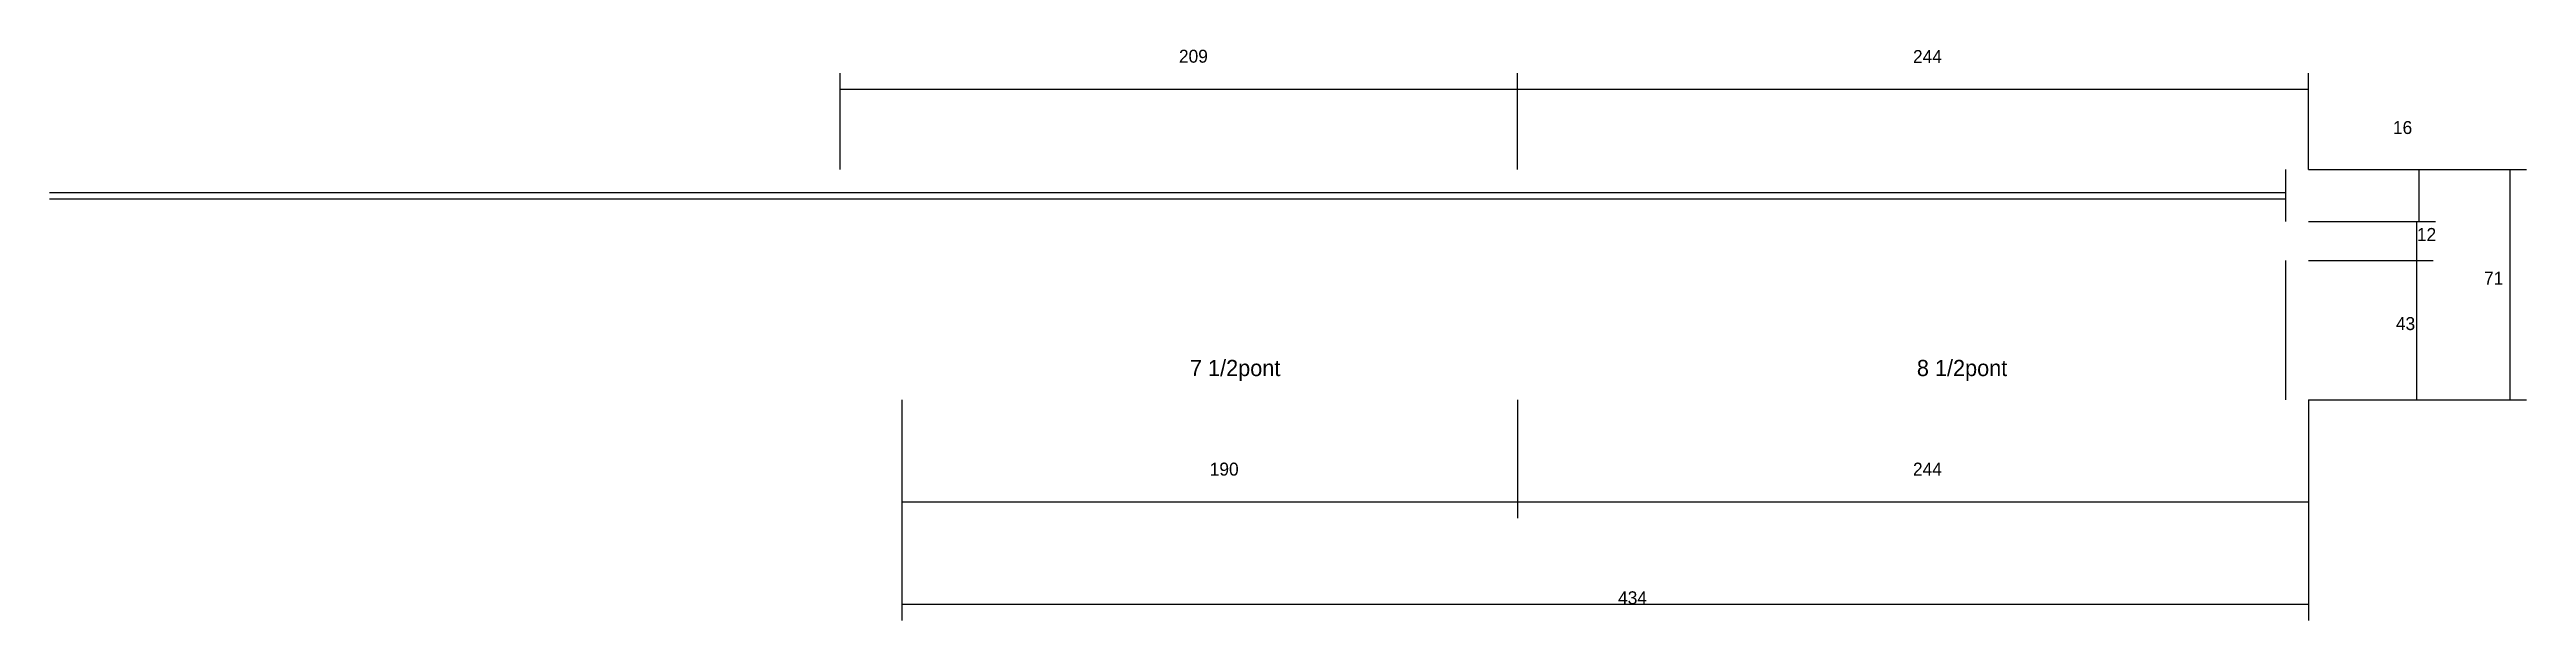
# Model space of a CAD drawing. Header units: metres. Extents: x -2848 to 22762, y -49062 to 1016.
# Drawn here: x 6807 to 7571, y -28981 to -28805 of the extents above; entities that cross this region are included whole.
import ezdxf

# ---------------------------------------------------------------- set-up
doc = ezdxf.new("R2010")
doc.units = ezdxf.units.M
for name, color, linetype in [('COTA', 4, 'Continuous'), ('NOMENCLATURA', 7, 'Continuous'), ('SARR_2.2x7', 40, 'Continuous')]:
    doc.layers.add(name, color=color, linetype=linetype)

msp = doc.modelspace()

# ---------------------------------------------------------------- texts
at = {"layer": 'COTA'}
for s, p in [('209', (7155.1, -28808.9)), ('244', (7381.6, -28809)), ('16', (7529.7, -28830.9)), ('12', (7537.1, -28863.9)), ('71', (7557.8, -28877.4)), ('43', (7530.6, -28891.4)), ('190', (7164.6, -28936.3)), ('244', (7381.6, -28936.3)), ('434', (7290.6, -28976))]:
    msp.add_text(s, height=4, dxfattribs=at).set_placement(p)
at = {"layer": 'NOMENCLATURA'}
for s, p in [('7 1/2pont', (7158.5, -28905.6)), ('8 1/2pont', (7382.8, -28905.6))]:
    msp.add_text(s, height=5, dxfattribs=at).set_placement(p)

# ---------------------------------------------------------------- linework, layer by layer
at = {"layer": 'COTA'}
for p, q in [((7050.6, -28841.9), (7050.6, -28812.1)), ((7259.6, -28841.9), (7259.6, -28812.1)), ((7259.6, -28841.9), (7259.6, -28812.1)), ((7503.6, -28841.9), (7503.6, -28812.1)), ((7050.6, -28817.1), (7259.6, -28817.1)), ((7259.6, -28817.1), (7503.6, -28817.1)), ((7503.6, -28841.9), (7570.9, -28841.9)), ((7503.6, -28841.9), (7542.8, -28841.9)), ((7537.8, -28857.9), (7537.8, -28841.9)), ((7565.9, -28912.9), (7565.9, -28841.9)), ((7503.6, -28857.9), (7542.1, -28857.9)), ((7503.6, -28857.9), (7542.8, -28857.9)), ((7537.1, -28869.9), (7537.1, -28857.9)), ((7503.6, -28869.9), (7542.1, -28869.9)), ((7503.6, -28869.9), (7542.1, -28869.9)), ((7537.1, -28912.9), (7537.1, -28869.9)), ((7069.6, -28912.9), (7069.6, -28949.4)), ((7069.6, -28912.9), (7069.6, -28981)), ((7259.6, -28912.9), (7259.6, -28949.4)), ((7259.6, -28912.9), (7259.6, -28949.4)), ((7503.6, -28912.9), (7503.6, -28949.4)), ((7503.6, -28912.9), (7503.6, -28981)), ((7503.6, -28912.9), (7542.1, -28912.9)), ((7503.6, -28912.9), (7570.9, -28912.9)), ((7069.6, -28944.4), (7259.6, -28944.4)), ((7259.6, -28944.4), (7503.6, -28944.4)), ((7069.6, -28976), (7503.6, -28976))]:
    msp.add_line(p, q, dxfattribs=at)
at = {"layer": 'SARR_2.2x7'}
for p, q in [((7496.6, -28857.9), (7496.6, -28841.9)), ((6806.6, -28848.9), (7259.6, -28848.9)), ((6806.6, -28850.9), (7259.6, -28850.9)), ((7259.6, -28848.9), (7496.6, -28848.9)), ((7259.6, -28850.9), (7496.6, -28850.9)), ((7496.6, -28912.9), (7496.6, -28869.9))]:
    msp.add_line(p, q, dxfattribs=at)

msp.set_redraw_order([(e.dxf.handle, doc.entitydb.next_handle()) for e in msp.query("TEXT MTEXT ATTDEF DIMENSION ARC_DIMENSION")])  # texts and dimensions are drawn at this point

doc.saveas('drawing.dxf')
